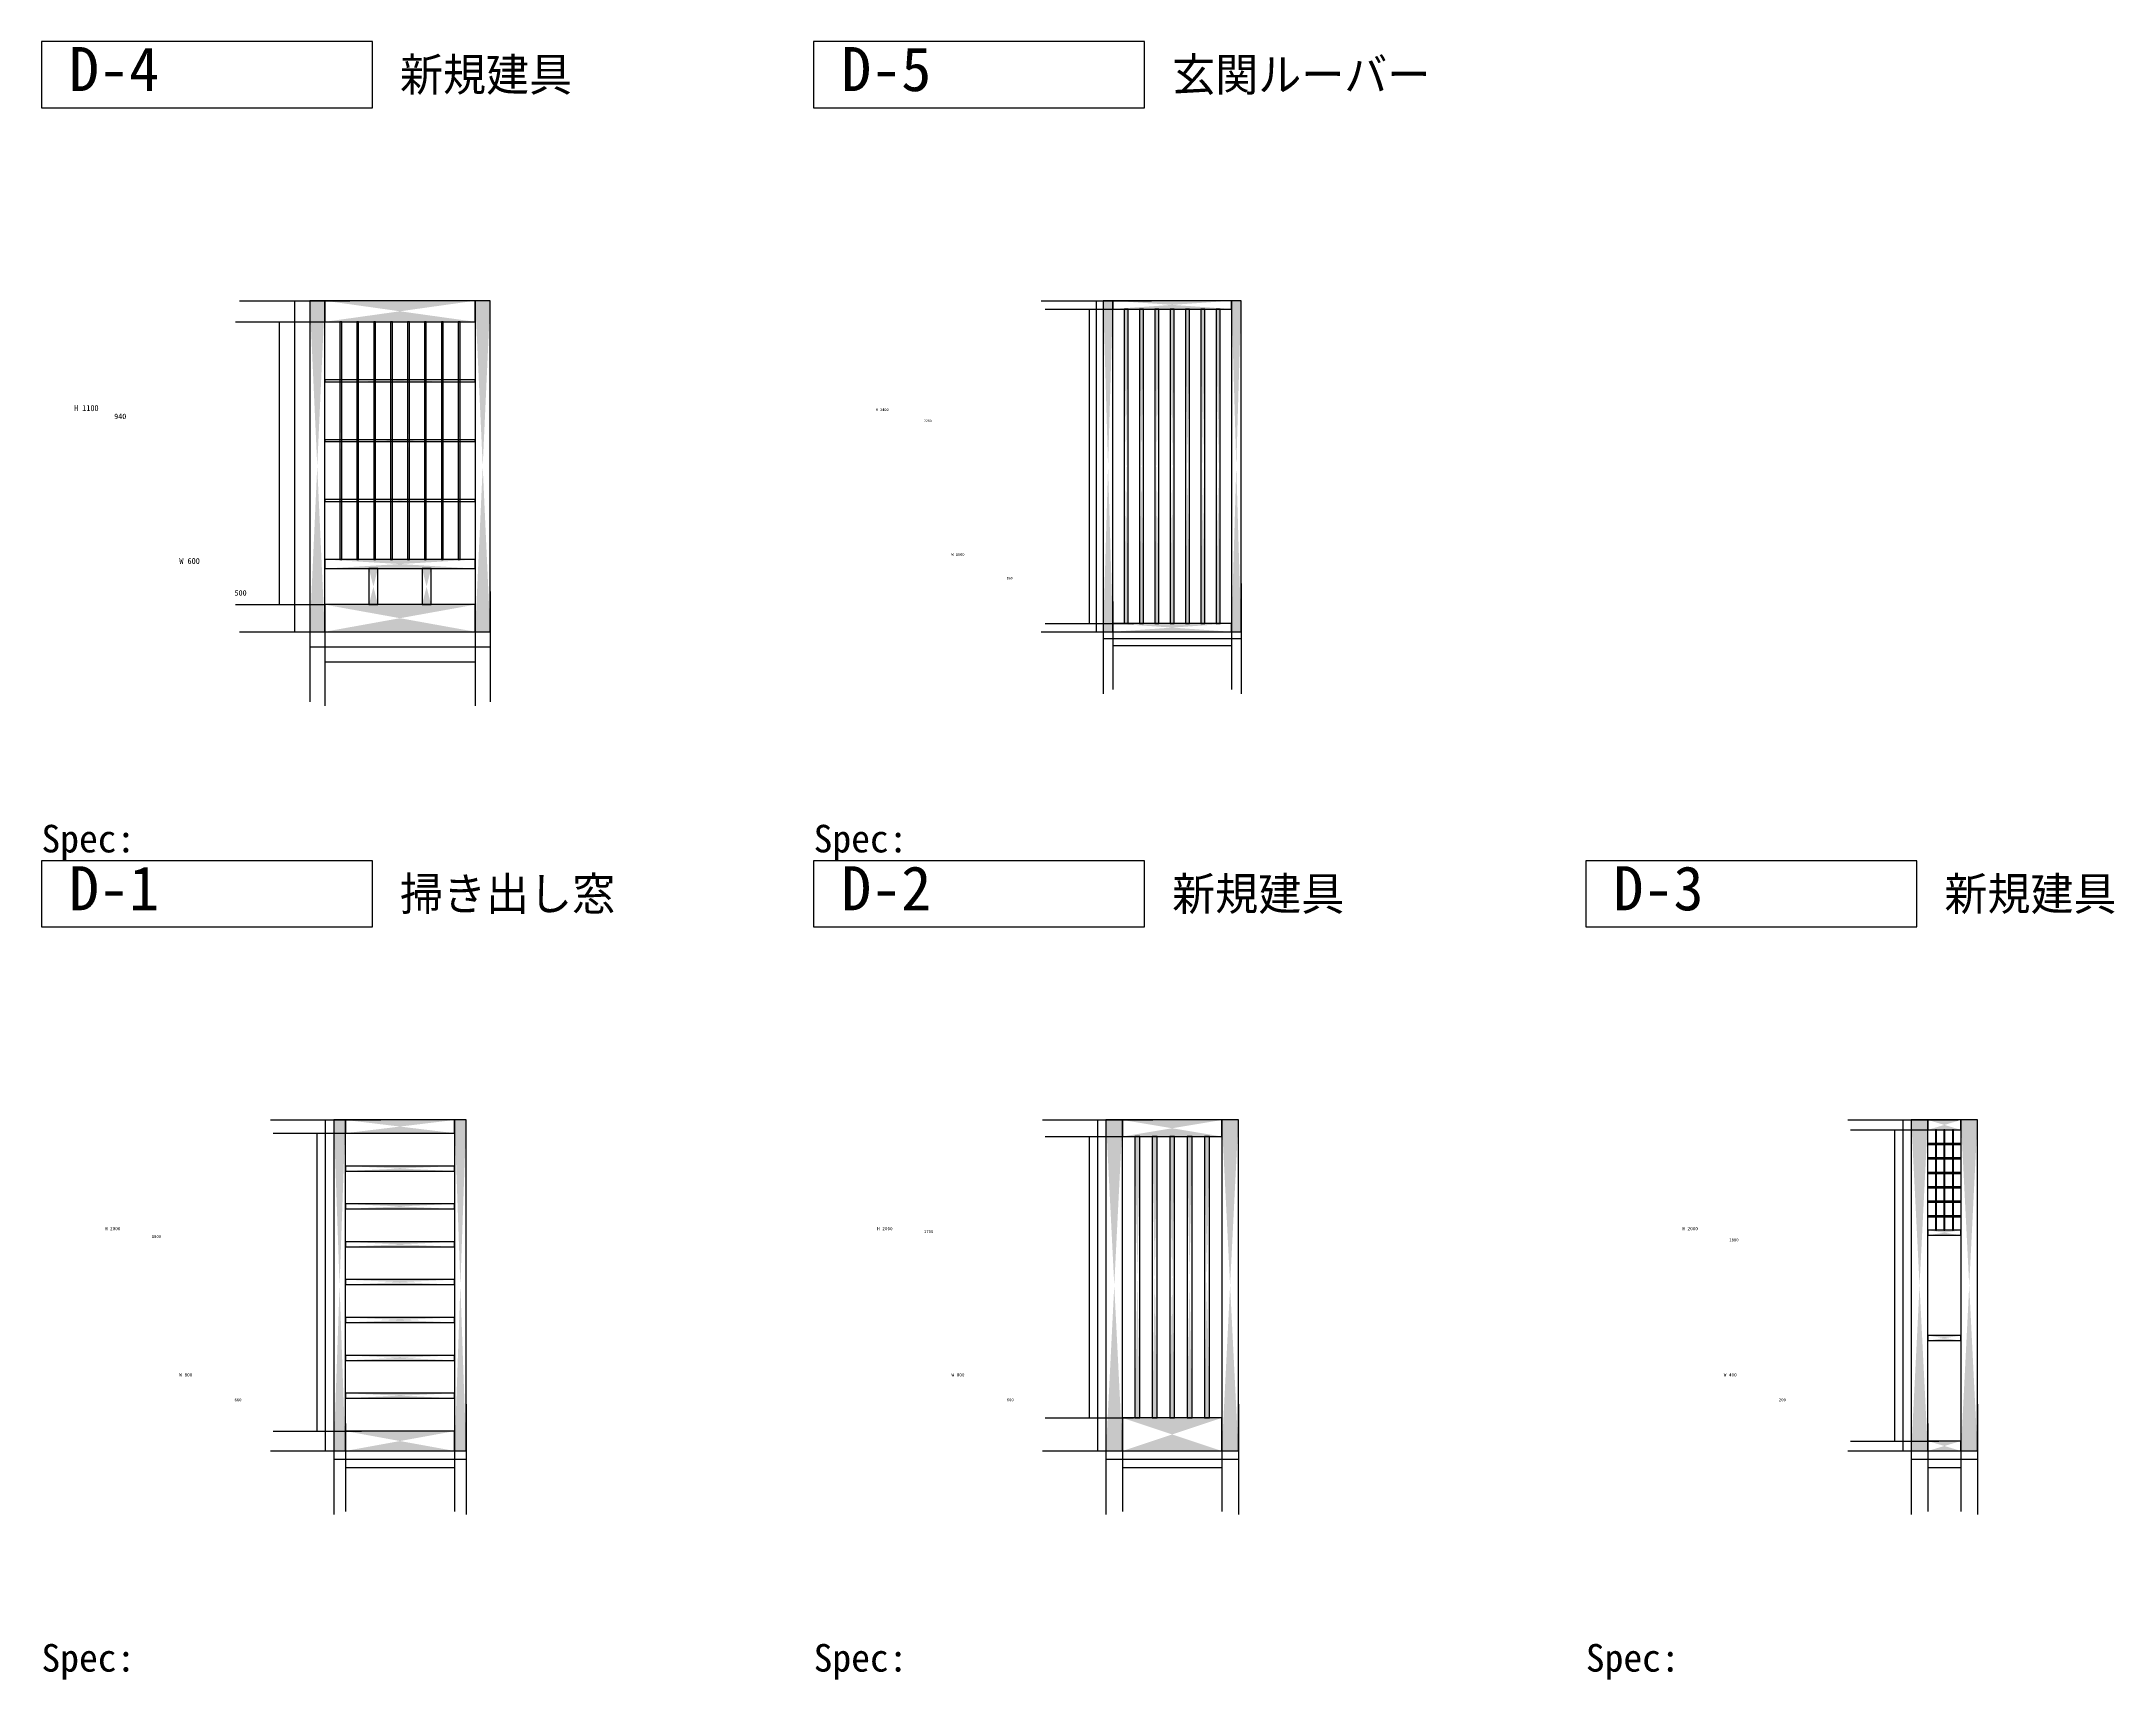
# Model space of a CAD drawing. Header units: millimetres. Extents: x 0 to 376, y -16 to 280.
import ezdxf

# ---------------------------------------------------------------- set-up
doc = ezdxf.new("R2010")
doc.units = ezdxf.units.MM
for name, color, linetype in [('0-2', 7, 'CONTINUOUS'), ('0-E', 7, 'CONTINUOUS'), ('8-0', 4, 'CONTINUOUS'), ('8-1', 7, 'CONTINUOUS'), ('8-F', 4, 'CONTINUOUS')]:
    doc.layers.add(name, color=color, linetype=linetype)

msp = doc.modelspace()

# ---------------------------------------------------------------- linework, layer by layer
at = {"layer": '0-2'}
for p, q in [((51.36, 233.5), (48.64, 233.5)), ((48.64, 233.5), (48.64, 173.5)), ((51.36, 173.5), (51.36, 233.5)), ((78.64, 233.5), (51.36, 233.5)), ((51.36, 233.5), (51.36, 229.68)), ((81.36, 233.5), (78.64, 233.5)), ((78.64, 233.5), (78.64, 173.5)), ((78.64, 229.68), (78.64, 233.5)), ((81.36, 173.5), (81.36, 233.5)), ((194.25, 233.5), (192.5, 233.5)), ((192.5, 233.5), (192.5, 173.5)), ((194.25, 173.5), (194.25, 233.5)), ((215.75, 233.5), (194.25, 233.5)), ((194.25, 233.5), (194.25, 232)), ((217.5, 233.5), (215.75, 233.5)), ((215.75, 233.5), (215.75, 173.5)), ((215.75, 232), (215.75, 233.5)), ((217.5, 173.5), (217.5, 233.5)), ((51.36, 229.68), (78.64, 229.68)), ((54.43, 229.68), (54.1, 229.68)), ((54.1, 229.68), (54.1, 186.59)), ((54.43, 186.59), (54.43, 229.68)), ((57.5, 229.68), (57.17, 229.68)), ((57.17, 229.68), (57.17, 186.59)), ((57.5, 186.59), (57.5, 229.68)), ((60.56, 229.68), (60.24, 229.68)), ((60.24, 229.68), (60.24, 186.59)), ((60.56, 186.59), (60.56, 229.68)), ((63.63, 229.68), (63.3, 229.68)), ((63.3, 229.68), (63.3, 186.59)), ((63.63, 186.59), (63.63, 229.68)), ((66.7, 229.68), (66.37, 229.68)), ((66.37, 229.68), (66.37, 186.59)), ((66.7, 186.59), (66.7, 229.68)), ((69.76, 229.68), (69.44, 229.68)), ((69.44, 229.68), (69.44, 186.59)), ((69.76, 186.59), (69.76, 229.68)), ((72.83, 229.68), (72.5, 229.68)), ((72.5, 229.68), (72.5, 186.59)), ((72.83, 186.59), (72.83, 229.68)), ((75.9, 229.68), (75.57, 229.68)), ((75.57, 229.68), (75.57, 186.59)), ((75.9, 186.59), (75.9, 229.68)), ((194.25, 232), (215.75, 232)), ((197.03, 232), (196.28, 232)), ((196.28, 232), (196.28, 175)), ((197.03, 175), (197.03, 232)), ((199.81, 232), (199.06, 232)), ((199.06, 232), (199.06, 175)), ((199.81, 175), (199.81, 232)), ((202.59, 232), (201.84, 232)), ((201.84, 232), (201.84, 175)), ((202.59, 175), (202.59, 232)), ((205.38, 232), (204.62, 232)), ((204.62, 232), (204.62, 175)), ((205.38, 175), (205.38, 232)), ((208.16, 232), (207.41, 232)), ((207.41, 232), (207.41, 175)), ((208.16, 175), (208.16, 232)), ((210.94, 232), (210.19, 232)), ((210.19, 232), (210.19, 175)), ((210.94, 175), (210.94, 232)), ((213.72, 232), (212.97, 232)), ((212.97, 232), (212.97, 175)), ((213.72, 175), (213.72, 232)), ((78.64, 219.15), (51.36, 219.15)), ((51.36, 219.15), (51.36, 218.83)), ((51.36, 218.83), (78.64, 218.83)), ((78.64, 218.83), (78.64, 219.15)), ((78.64, 208.3), (51.36, 208.3)), ((51.36, 208.3), (51.36, 207.97)), ((51.36, 207.97), (78.64, 207.97)), ((78.64, 207.97), (78.64, 208.3)), ((78.64, 197.45), (51.36, 197.45)), ((51.36, 197.45), (51.36, 197.12)), ((51.36, 197.12), (78.64, 197.12)), ((78.64, 197.12), (78.64, 197.45)), ((78.64, 186.59), (51.36, 186.59)), ((51.36, 186.59), (51.36, 184.95)), ((51.36, 184.95), (78.64, 184.95)), ((54.1, 186.59), (54.43, 186.59)), ((57.17, 186.59), (57.5, 186.59)), ((61, 184.95), (59.36, 184.95)), ((59.36, 184.95), (59.36, 178.41)), ((60.24, 186.59), (60.56, 186.59)), ((61, 178.41), (61, 184.95)), ((63.3, 186.59), (63.63, 186.59)), ((66.37, 186.59), (66.7, 186.59)), ((70.64, 184.95), (69, 184.95)), ((69, 184.95), (69, 178.41)), ((69.44, 186.59), (69.76, 186.59)), ((70.64, 178.41), (70.64, 184.95)), ((72.5, 186.59), (72.83, 186.59)), ((75.57, 186.59), (75.9, 186.59)), ((78.64, 184.95), (78.64, 186.59)), ((78.64, 178.41), (51.36, 178.41)), ((51.36, 178.41), (51.36, 173.5)), ((59.36, 178.41), (61, 178.41)), ((69, 178.41), (70.64, 178.41)), ((78.64, 173.5), (78.64, 178.41)), ((48.64, 173.5), (51.36, 173.5)), ((51.36, 173.5), (78.64, 173.5)), ((78.64, 173.5), (81.36, 173.5)), ((192.5, 173.5), (194.25, 173.5)), ((215.75, 175), (194.25, 175)), ((194.25, 175), (194.25, 173.5)), ((194.25, 173.5), (215.75, 173.5)), ((196.28, 175), (197.03, 175)), ((199.06, 175), (199.81, 175)), ((201.84, 175), (202.59, 175)), ((204.62, 175), (205.38, 175)), ((207.41, 175), (208.16, 175)), ((210.19, 175), (210.94, 175)), ((212.97, 175), (213.72, 175)), ((215.75, 173.5), (215.75, 175)), ((215.75, 173.5), (217.5, 173.5)), ((55.1, 85), (53, 85)), ((53, 85), (53, 25)), ((55.1, 25), (55.1, 85)), ((74.9, 85), (55.1, 85)), ((55.1, 85), (55.1, 82.6)), ((77, 85), (74.9, 85)), ((74.9, 85), (74.9, 25)), ((74.9, 82.6), (74.9, 85)), ((77, 25), (77, 85)), ((196, 85), (193, 85)), ((193, 85), (193, 25)), ((196, 25), (196, 85)), ((214, 85), (196, 85)), ((196, 85), (196, 82)), ((217, 85), (214, 85)), ((214, 85), (214, 25)), ((214, 82), (214, 85)), ((217, 25), (217, 85)), ((342, 85), (339, 85)), ((339, 85), (339, 25)), ((342, 25), (342, 85)), ((348, 85), (342, 85)), ((342, 85), (342, 83.2)), ((342, 83.2), (348, 83.2)), ((343.55, 83.2), (343.37, 83.2)), ((343.37, 83.2), (343.37, 65)), ((343.55, 65), (343.55, 83.2)), ((345.09, 83.2), (344.91, 83.2)), ((344.91, 83.2), (344.91, 65)), ((345.09, 65), (345.09, 83.2)), ((346.63, 83.2), (346.45, 83.2)), ((346.45, 83.2), (346.45, 65)), ((346.63, 65), (346.63, 83.2)), ((351, 85), (348, 85)), ((348, 85), (348, 25)), ((348, 83.2), (348, 85)), ((351, 25), (351, 85)), ((55.1, 82.6), (74.9, 82.6)), ((196, 82), (214, 82)), ((199.15, 82), (198.25, 82)), ((198.25, 82), (198.25, 31)), ((199.15, 31), (199.15, 82)), ((202.3, 82), (201.4, 82)), ((201.4, 82), (201.4, 31)), ((202.3, 31), (202.3, 82)), ((205.45, 82), (204.55, 82)), ((204.55, 82), (204.55, 31)), ((205.45, 31), (205.45, 82)), ((208.6, 82), (207.7, 82)), ((207.7, 82), (207.7, 31)), ((208.6, 31), (208.6, 82)), ((211.75, 82), (210.85, 82)), ((210.85, 82), (210.85, 31)), ((211.75, 31), (211.75, 82)), ((348, 80.75), (342, 80.75)), ((342, 80.75), (342, 80.57)), ((342, 80.57), (348, 80.57)), ((348, 80.57), (348, 80.75)), ((74.9, 76.64), (55.1, 76.64)), ((55.1, 76.64), (55.1, 75.74)), ((55.1, 75.74), (74.9, 75.74)), ((74.9, 75.74), (74.9, 76.64)), ((348, 78.13), (342, 78.13)), ((342, 78.13), (342, 77.95)), ((342, 77.95), (348, 77.95)), ((348, 75.5), (342, 75.5)), ((342, 75.5), (342, 75.32)), ((342, 75.32), (348, 75.32)), ((348, 77.95), (348, 78.13)), ((348, 75.32), (348, 75.5)), ((348, 72.88), (342, 72.88)), ((342, 72.88), (342, 72.7)), ((342, 72.7), (348, 72.7)), ((348, 72.7), (348, 72.88)), ((74.9, 69.78), (55.1, 69.78)), ((55.1, 69.78), (55.1, 68.88)), ((55.1, 68.88), (74.9, 68.88)), ((74.9, 68.88), (74.9, 69.78)), ((348, 70.25), (342, 70.25)), ((342, 70.25), (342, 70.07)), ((342, 70.07), (348, 70.07)), ((348, 70.07), (348, 70.25)), ((348, 67.63), (342, 67.63)), ((342, 67.63), (342, 67.45)), ((342, 67.45), (348, 67.45)), ((348, 65), (342, 65)), ((342, 65), (342, 64.1)), ((342, 64.1), (348, 64.1)), ((343.37, 65), (343.55, 65)), ((344.91, 65), (345.09, 65)), ((346.45, 65), (346.63, 65)), ((348, 67.45), (348, 67.63)), ((348, 64.1), (348, 65)), ((74.9, 62.91), (55.1, 62.91)), ((55.1, 62.91), (55.1, 62.01)), ((55.1, 62.01), (74.9, 62.01)), ((74.9, 62.01), (74.9, 62.91)), ((74.9, 56.05), (55.1, 56.05)), ((55.1, 56.05), (55.1, 55.15)), ((55.1, 55.15), (74.9, 55.15)), ((74.9, 55.15), (74.9, 56.05)), ((74.9, 49.19), (55.1, 49.19)), ((55.1, 49.19), (55.1, 48.29)), ((74.9, 48.29), (74.9, 49.19)), ((55.1, 48.29), (74.9, 48.29)), ((348, 45.9), (342, 45.9)), ((342, 45.9), (342, 45)), ((348, 45), (348, 45.9)), ((74.9, 42.32), (55.1, 42.32)), ((55.1, 42.32), (55.1, 41.42)), ((55.1, 41.42), (74.9, 41.42)), ((74.9, 41.42), (74.9, 42.32)), ((342, 45), (348, 45)), ((74.9, 35.46), (55.1, 35.46)), ((55.1, 35.46), (55.1, 34.56)), ((55.1, 34.56), (74.9, 34.56)), ((74.9, 34.56), (74.9, 35.46)), ((214, 31), (196, 31)), ((196, 31), (196, 25)), ((198.25, 31), (199.15, 31)), ((201.4, 31), (202.3, 31)), ((204.55, 31), (205.45, 31)), ((207.7, 31), (208.6, 31)), ((210.85, 31), (211.75, 31)), ((214, 25), (214, 31)), ((74.9, 28.6), (55.1, 28.6)), ((55.1, 28.6), (55.1, 25)), ((74.9, 25), (74.9, 28.6)), ((348, 26.8), (342, 26.8)), ((342, 26.8), (342, 25)), ((348, 25), (348, 26.8)), ((53, 25), (55.1, 25)), ((55.1, 25), (74.9, 25)), ((74.9, 25), (77, 25)), ((193, 25), (196, 25)), ((196, 25), (214, 25)), ((214, 25), (217, 25)), ((339, 25), (342, 25)), ((342, 25), (348, 25)), ((348, 25), (351, 25))]:
    msp.add_line(p, q, dxfattribs=at)
at = {"layer": '0-E', "color": 150}
for points in [[(48.64, 173.5), (51.36, 173.5), (51.36, 233.5), (48.64, 233.5)], [(51.36, 229.68), (78.64, 229.68), (78.64, 233.5), (51.36, 233.5)], [(78.64, 173.5), (81.36, 173.5), (81.36, 233.5), (78.64, 233.5)], [(192.5, 173.5), (194.25, 173.5), (194.25, 233.5), (192.5, 233.5)], [(194.25, 232), (215.75, 232), (215.75, 233.5), (194.25, 233.5)], [(215.75, 173.5), (217.5, 173.5), (217.5, 233.5), (215.75, 233.5)], [(51.36, 184.95), (78.64, 184.95), (78.64, 186.59), (51.36, 186.59)], [(51.36, 173.5), (78.64, 173.5), (78.64, 178.41), (51.36, 178.41)], [(194.25, 173.5), (215.75, 173.5), (215.75, 175), (194.25, 175)], [(53, 25), (55.1, 25), (55.1, 85), (53, 85)], [(55.1, 82.6), (74.9, 82.6), (74.9, 85), (55.1, 85)], [(74.9, 25), (77, 25), (77, 85), (74.9, 85)], [(193, 25), (196, 25), (196, 85), (193, 85)], [(196, 82), (214, 82), (214, 85), (196, 85)], [(214, 25), (217, 25), (217, 85), (214, 85)], [(339, 25), (342, 25), (342, 85), (339, 85)], [(342, 83.2), (348, 83.2), (348, 85), (342, 85)], [(348, 25), (351, 25), (351, 85), (348, 85)], [(55.1, 75.74), (74.9, 75.74), (74.9, 76.64), (55.1, 76.64)], [(55.1, 68.88), (74.9, 68.88), (74.9, 69.78), (55.1, 69.78)], [(342, 64.1), (348, 64.1), (348, 65), (342, 65)], [(55.1, 62.01), (74.9, 62.01), (74.9, 62.91), (55.1, 62.91)], [(55.1, 55.15), (74.9, 55.15), (74.9, 56.05), (55.1, 56.05)], [(55.1, 48.29), (74.9, 48.29), (74.9, 49.19), (55.1, 49.19)], [(342, 45), (348, 45), (348, 45.9), (342, 45.9)], [(55.1, 41.42), (74.9, 41.42), (74.9, 42.32), (55.1, 42.32)], [(55.1, 34.56), (74.9, 34.56), (74.9, 35.46), (55.1, 35.46)], [(196, 25), (214, 25), (214, 31), (196, 31)], [(55.1, 25), (74.9, 25), (74.9, 28.6), (55.1, 28.6)], [(342, 25), (348, 25), (348, 26.8), (342, 26.8)]]:
    msp.add_solid(points, dxfattribs=at)
at = {"layer": '0-E', "color": 200}
for points in [[(54.1, 186.59), (54.43, 186.59), (54.43, 229.68), (54.1, 229.68)], [(57.17, 186.59), (57.5, 186.59), (57.5, 229.68), (57.17, 229.68)], [(60.24, 186.59), (60.56, 186.59), (60.56, 229.68), (60.24, 229.68)], [(63.3, 186.59), (63.63, 186.59), (63.63, 229.68), (63.3, 229.68)], [(66.37, 186.59), (66.7, 186.59), (66.7, 229.68), (66.37, 229.68)], [(69.44, 186.59), (69.76, 186.59), (69.76, 229.68), (69.44, 229.68)], [(72.5, 186.59), (72.83, 186.59), (72.83, 229.68), (72.5, 229.68)], [(75.57, 186.59), (75.9, 186.59), (75.9, 229.68), (75.57, 229.68)], [(51.36, 218.83), (78.64, 218.83), (78.64, 219.15), (51.36, 219.15)], [(51.36, 207.97), (78.64, 207.97), (78.64, 208.3), (51.36, 208.3)], [(51.36, 197.12), (78.64, 197.12), (78.64, 197.45), (51.36, 197.45)], [(343.37, 65), (343.55, 65), (343.55, 83.2), (343.37, 83.2)], [(344.91, 65), (345.09, 65), (345.09, 83.2), (344.91, 83.2)], [(346.45, 65), (346.63, 65), (346.63, 83.2), (346.45, 83.2)], [(342, 80.57), (348, 80.57), (348, 80.75), (342, 80.75)], [(342, 77.95), (348, 77.95), (348, 78.13), (342, 78.13)], [(342, 75.32), (348, 75.32), (348, 75.5), (342, 75.5)], [(342, 72.7), (348, 72.7), (348, 72.88), (342, 72.88)], [(342, 70.07), (348, 70.07), (348, 70.25), (342, 70.25)], [(342, 67.45), (348, 67.45), (348, 67.63), (342, 67.63)]]:
    msp.add_solid(points, dxfattribs=at)
at = {"layer": '0-E', "color": 180}
for points in [[(196.28, 175), (197.03, 175), (197.03, 232), (196.28, 232)], [(199.06, 175), (199.81, 175), (199.81, 232), (199.06, 232)], [(201.84, 175), (202.59, 175), (202.59, 232), (201.84, 232)], [(204.62, 175), (205.38, 175), (205.38, 232), (204.62, 232)], [(207.41, 175), (208.16, 175), (208.16, 232), (207.41, 232)], [(210.19, 175), (210.94, 175), (210.94, 232), (210.19, 232)], [(212.97, 175), (213.72, 175), (213.72, 232), (212.97, 232)], [(59.36, 178.41), (61, 178.41), (61, 184.95), (59.36, 184.95)], [(69, 178.41), (70.64, 178.41), (70.64, 184.95), (69, 184.95)], [(198.25, 31), (199.15, 31), (199.15, 82), (198.25, 82)], [(201.4, 31), (202.3, 31), (202.3, 82), (201.4, 82)], [(204.55, 31), (205.45, 31), (205.45, 82), (204.55, 82)], [(207.7, 31), (208.6, 31), (208.6, 82), (207.7, 82)], [(210.85, 31), (211.75, 31), (211.75, 82), (210.85, 82)]]:
    msp.add_solid(points, dxfattribs=at)
at = {"layer": '8-0'}
for p, q in [((60, 280.5), (0, 280.5)), ((0, 280.5), (0, 268.5)), ((60, 268.5), (60, 280.5)), ((200, 280.5), (140, 280.5)), ((140, 280.5), (140, 268.5)), ((200, 268.5), (200, 280.5)), ((0, 268.5), (60, 268.5)), ((140, 268.5), (200, 268.5)), ((60, 132), (0, 132)), ((0, 132), (0, 120)), ((60, 120), (60, 132)), ((200, 132), (140, 132)), ((140, 132), (140, 120)), ((200, 120), (200, 132)), ((340, 132), (280, 132)), ((280, 132), (280, 120)), ((340, 120), (340, 132)), ((0, 120), (60, 120)), ((140, 120), (200, 120)), ((280, 120), (340, 120))]:
    msp.add_line(p, q, dxfattribs=at)
at = {"layer": '8-1'}
for p, q in [((81.36, 233.5), (48.64, 233.5)), ((48.64, 233.5), (48.64, 173.5)), ((81.36, 173.5), (81.36, 233.5)), ((217.5, 233.5), (192.5, 233.5)), ((192.5, 233.5), (192.5, 173.5)), ((217.5, 173.5), (217.5, 233.5)), ((48.64, 173.5), (81.36, 173.5)), ((192.5, 173.5), (217.5, 173.5)), ((77, 85), (53, 85)), ((53, 85), (53, 25)), ((77, 25), (77, 85)), ((217, 85), (193, 85)), ((193, 85), (193, 25)), ((217, 25), (217, 85)), ((351, 85), (339, 85)), ((339, 85), (339, 25)), ((351, 25), (351, 85)), ((53, 25), (77, 25)), ((193, 25), (217, 25)), ((339, 25), (351, 25))]:
    msp.add_line(p, q, dxfattribs=at)
at = {"layer": '8-F'}
for p, q in [((35.91, 233.5), (55.91, 233.5)), ((45.91, 173.5), (45.91, 233.5)), ((181.25, 233.5), (201.25, 233.5)), ((191.25, 173.5), (191.25, 233.5)), ((35.18, 229.68), (51.18, 229.68)), ((43.18, 178.41), (43.18, 229.68)), ((182, 232), (198, 232)), ((190, 175), (190, 232)), ((48.64, 180.77), (48.64, 160.77)), ((81.36, 180.77), (81.36, 160.77)), ((192.5, 182.25), (192.5, 162.25)), ((217.5, 182.25), (217.5, 162.25)), ((35.18, 178.41), (51.18, 178.41)), ((194.25, 179), (194.25, 163)), ((215.75, 179), (215.75, 163)), ((35.91, 173.5), (55.91, 173.5)), ((51.36, 176.05), (51.36, 160.05)), ((78.64, 176.05), (78.64, 160.05)), ((181.25, 173.5), (201.25, 173.5)), ((182, 175), (198, 175)), ((48.64, 170.77), (81.36, 170.77)), ((192.5, 172.25), (217.5, 172.25)), ((194.25, 171), (215.75, 171)), ((51.36, 168.05), (78.64, 168.05)), ((41.5, 85), (61.5, 85)), ((51.5, 25), (51.5, 85)), ((181.5, 85), (201.5, 85)), ((191.5, 25), (191.5, 85)), ((327.5, 85), (347.5, 85)), ((328, 83.2), (344, 83.2)), ((336, 26.8), (336, 83.2)), ((337.5, 25), (337.5, 85)), ((42, 82.6), (58, 82.6)), ((50, 28.6), (50, 82.6)), ((182, 82), (198, 82)), ((190, 31), (190, 82)), ((53, 33.5), (53, 13.5)), ((77, 33.5), (77, 13.5)), ((182, 31), (198, 31)), ((193, 33.5), (193, 13.5)), ((217, 33.5), (217, 13.5)), ((339, 33.5), (339, 13.5)), ((351, 33.5), (351, 13.5)), ((42, 28.6), (58, 28.6)), ((55.1, 30), (55.1, 14)), ((74.9, 30), (74.9, 14)), ((196, 30), (196, 14)), ((214, 30), (214, 14)), ((328, 26.8), (344, 26.8)), ((342, 30), (342, 14)), ((348, 30), (348, 14)), ((41.5, 25), (61.5, 25)), ((53, 23.5), (77, 23.5)), ((181.5, 25), (201.5, 25)), ((193, 23.5), (217, 23.5)), ((327.5, 25), (347.5, 25)), ((339, 23.5), (351, 23.5)), ((55.1, 22), (74.9, 22)), ((196, 22), (214, 22)), ((342, 22), (348, 22))]:
    msp.add_line(p, q, dxfattribs=at)

# ---------------------------------------------------------------- texts
at = {"layer": '8-0'}
for s, height, p in [('D-4', 8, (5, 271.5)), ('新規建具', 6, (65, 271.5)), ('D-5', 8, (145, 271.5)), ('玄関ルーバー', 6, (205, 271.5)), ('Spec:', 5, (0, 133.5)), ('Spec:', 5, (140, 133.5)), ('D-1', 8, (5, 123)), ('掃き出し窓', 6, (65, 123)), ('D-2', 8, (145, 123)), ('新規建具', 6, (205, 123)), ('D-3', 8, (285, 123)), ('新規建具', 6, (345, 123)), ('Spec:', 5, (0, -15)), ('Spec:', 5, (140, -15)), ('Spec:', 5, (280, -15))]:
    msp.add_text(s, height=height, dxfattribs=at).set_placement(p)
at = {"layer": '8-F'}
for s, height, p in [('H 1100', 1.091, (5.91, 213.5)), ('940', 0.982, (13.18, 212.05)), ('H 2400', 0.5, (151.25, 213.5)), ('2280', 0.45, (160, 211.5)), ('W 600', 1.091, (25, 185.77)), ('W 1000', 0.5, (165, 187.25)), ('500', 0.982, (35, 180.05)), ('860', 0.45, (175, 183)), ('H 2000', 0.6, (11.5, 65)), ('1800', 0.54, (20, 63.6)), ('H 2000', 0.6, (151.5, 65)), ('1700', 0.54, (160, 64.5)), ('H 2000', 0.6, (297.5, 65)), ('1880', 0.54, (306, 63)), ('W 800', 0.6, (25, 38.5)), ('W 800', 0.6, (165, 38.5)), ('W 400', 0.6, (305, 38.5)), ('660', 0.54, (35, 34)), ('600', 0.54, (175, 34)), ('200', 0.54, (315, 34))]:
    msp.add_text(s, height=height, dxfattribs=at).set_placement(p)

doc.saveas('drawing.dxf')
